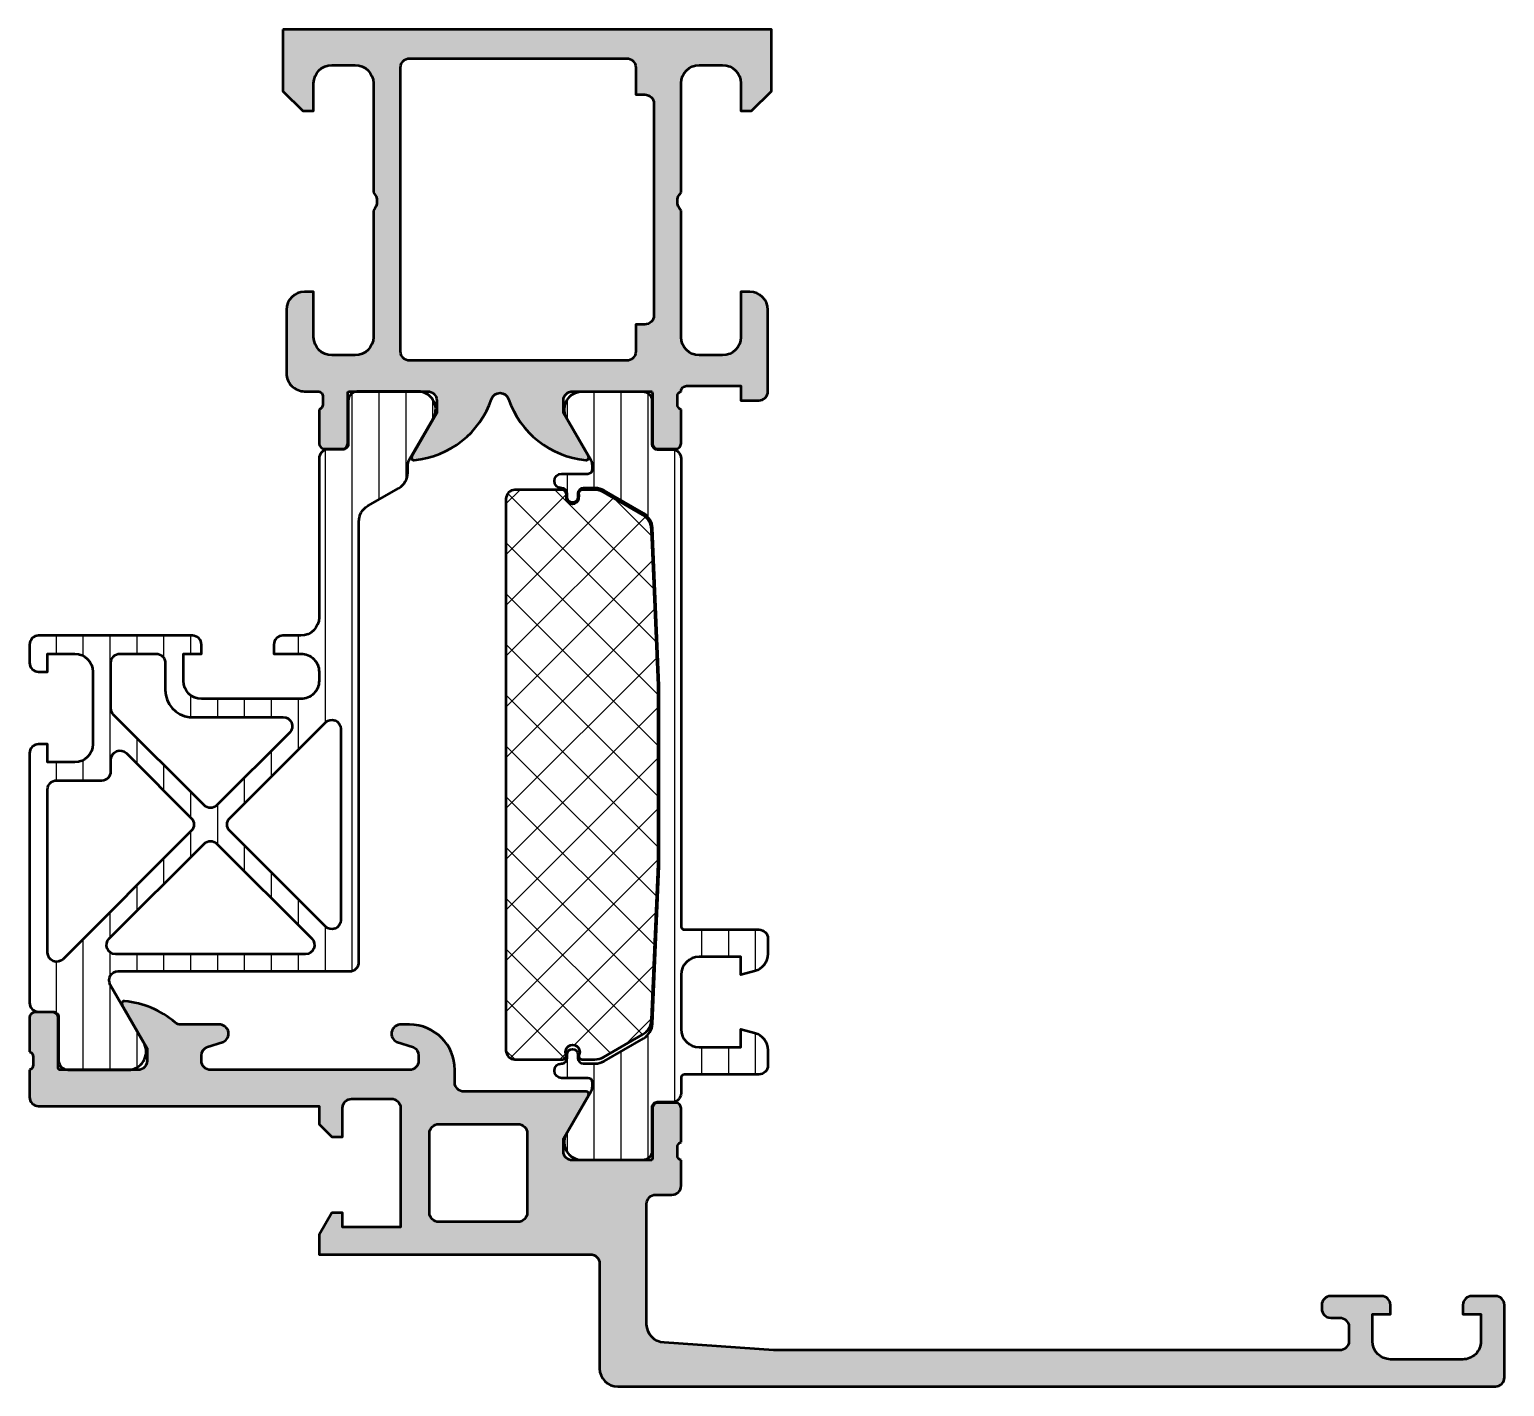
# Model space of a CAD drawing. Extents: x 0 to 81.5, y 0 to 75.
import ezdxf

# ---------------------------------------------------------------- set-up
doc = ezdxf.new("R2010")
doc.units = 0
for name, color, linetype, lineweight in [('0S-Alu contour', 7, 'Continuous', 50), ('0S-Alu hatch', 252, 'Continuous', 25), ('0S-Plastic contour', 254, 'Continuous', 50), ('0S-Plastic hatch', 253, 'Continuous', 25), ('0S-PT contour', 91, 'Continuous', 50), ('0S-PT hatch', 103, 'Continuous', 25)]:
    doc.layers.add(name, color=color, linetype=linetype, lineweight=lineweight)
pattern_1 = [(90, (0, 0), (-1.4859, 0), [])]

# ---------------------------------------------------------------- blocks, each defined once
blk = doc.blocks.new('361630__44F7B847_6DCE_41CC_9F24_718DB148CBA9_')
at = {"layer": '0S-Alu hatch'}
h = blk.add_hatch(color=256, dxfattribs=at)
edge = h.paths.add_edge_path()
edge.add_line((0.4999389648442048, 15.49988043401231), (16.0000991821289, 15.49988043401254))
edge.add_line((16.0000991821289, 15.49988043401254), (16.00009918212845, 14.49991095159066))
edge.add_line((16.00009918212845, 14.49991095159066), (16.70008087158294, 13.79989874455918))
edge.add_line((16.70008087158294, 13.79989874455918), (17.30008697509768, 13.79989874455941))
edge.add_line((17.30008697509768, 13.79989874455941), (17.30008697509674, 15.39990484807504))
edge.add_ellipse((17.80009642438039, 15.39989539879139), major_axis=(-0.5000094493729326, 0), ratio=1, start_angle=270.0010827875266, end_angle=359.99891721236526, ccw=False)
edge.add_line((17.80008697509809, 15.89990484807503), (19.99999228644535, 15.89990484807504))
edge.add_ellipse((19.99999228644547, 15.39990484807514), major_axis=(-0.4999999999999006, 0), ratio=1, start_angle=180, end_angle=270.00000000001387, ccw=False)
edge.add_line((20.49999228644538, 15.39990484807514), (20.49999228644583, 8.799910951590391))
edge.add_line((20.49999228644583, 8.799910951590391), (17.30008697509767, 8.799910951590618))
edge.add_line((17.30008697509767, 8.799910951590618), (17.30008697509767, 9.599898744559368))
edge.add_line((17.30008697509767, 9.599898744559368), (16.70008087158112, 9.599898744559596))
edge.add_line((16.70008087158112, 9.599898744559596), (16.00009918212845, 8.38746588323238))
edge.add_line((16.00009918212845, 8.38746588323238), (16.00009918212889, 7.299910951590618))
edge.add_line((16.00009918212889, 7.299910951590618), (31.00000849914742, 7.299910951590845))
edge.add_ellipse((31.00000849914787, 6.799910951589481), major_axis=(-0.5000000000013644, 0), ratio=1, start_angle=180, end_angle=270.00000000005133, ccw=False)
edge.add_line((31.50000849914923, 6.799910951589481), (31.50000849914877, 1.000000000000227))
edge.add_arc((32.50000849914855, 1), 0.9999999999997797, 180, 269.9999999999874)
edge.add_line((32.50000849914833, 2.203e-13), (81, 2.274e-13))
edge.add_arc((80.99993251248235, 0.5000674875178674), 0.5000674920715906, 270.0077324561257, 359.992267543883)
edge.add_line((81.5, 0.5000000000003034), (81.5, 4.500000000000909))
edge.add_arc((80.99993251248326, 4.499932512483496), 0.5000674920706809, 0.0077324561169704, 89.99226754387429)
edge.add_line((81.00000000000092, 5.000000000000227), (79.69995117187545, 5.000000000000227))
edge.add_arc((79.69998807066463, 4.499963101210596), 0.5000369001510511, 90.00422797775568, 179.9957720222162)
edge.add_line((79.199951171875, 4.500000000000017), (79.199951171875, 4.000000000000227))
edge.add_line((79.199951171875, 4.000000000000227), (80.199951171875, 4.000000000000909))
edge.add_line((80.199951171875, 4.000000000000909), (80.19995117187455, 2.500000000000227))
edge.add_ellipse((79.19998814556868, 2.49996302630609), major_axis=(-0.9999630269894156, 0), ratio=1, start_angle=89.9978814850968, end_angle=180.0021185148806, ccw=False)
edge.add_line((79.19995117187545, 1.500000000000227), (75.199951171875, 1.500000000000454))
edge.add_ellipse((75.20002804158412, 2.500076869709573), major_axis=(-1.000076872663367, 0), ratio=1, start_angle=0.004403971451608868, end_angle=89.99559602863582, ccw=False)
edge.add_line((74.199951171875, 2.49999999999893), (74.19995117187545, 4.000000000000227))
edge.add_line((74.19995117187545, 4.000000000000227), (75.199951171875, 4.000000000000227))
edge.add_line((75.199951171875, 4.000000000000227), (75.19995117187455, 4.500000000000682))
edge.add_arc((74.70000864667804, 4.500057474803725), 0.499942528500235, 359.9934131155661, 450.006586884364)
edge.add_line((74.69995117187545, 5.000000000000227), (71.89996337890625, 5.000000000000454))
edge.add_arc((71.89996337890625, 4.500000000000454), 0.5, 90, 180)
edge.add_line((71.39996337890625, 4.500000000000454), (71.3999633789058, 4.300000000000409))
edge.add_arc((71.89996337890636, 4.300000000000977), 0.5000000000005685, 180, 270.0000000000912)
edge.add_line((71.89996337890716, 3.800000000000409), (72.39996337890715, 3.800000000000409))
edge.add_ellipse((72.39992827974152, 3.299964900834766), major_axis=(-0.5000351003975082, 0), ratio=1, start_angle=180.0040217857437, end_angle=269.9959782142177, ccw=False)
edge.add_line((72.89996337890716, 3.300000000000072), (72.8999633789067, 2.499996948242596))
edge.add_ellipse((72.39994681544727, 2.500013511702036), major_axis=(-0.5000165637337787, 0), ratio=1, start_angle=90.0018979697133, end_angle=179.9981020302675, ccw=False)
edge.add_line((72.39996337890625, 1.999996948242596), (41.09996948242542, 1.999996948242369))
edge.add_line((41.09996948242542, 1.999996948242369), (35.0615118617752, 2.432393580288135))
edge.add_ellipse((35.09996792191937, 3.431613265154766), major_axis=(-0.9999594227701347, 0), ratio=1, start_angle=0, end_angle=87.79599713641443, ccw=False)
edge.add_line((34.10000849914923, 3.431613265154766), (34.10000849914786, 10.10006547570015))
edge.add_ellipse((34.60000849914786, 10.10006547570083), major_axis=(-0.5, 0), ratio=1, start_angle=270.00000000010505, end_angle=360, ccw=False)
edge.add_line((34.60000849914695, 10.60006547570083), (35.50000849914797, 10.60006547570083))
edge.add_arc((35.50000849914829, 11.10006547570094), 0.5000000000001137, 269.9999999999633, 360)
edge.add_line((36.0000084991484, 11.10006547570094), (36.0000084991484, 12.50006700157949))
edge.add_ellipse((36.07884494569145, 12.76758759357261), major_axis=(-0.2788950563274364, 0), ratio=1, start_angle=-1.1645893740997053, end_angle=73.5801235805065, ccw=False)
edge.add_line((35.8000074991484, 12.773256001571), (35.8000074991484, 13.22685000157099))
edge.add_ellipse((36.07887559479156, 13.23251066104805), major_axis=(-0.2789255417371436, 0), ratio=1, start_angle=-73.57540544464467, end_angle=1.1628700728880972, ccw=False)
edge.add_line((36.00000849914839, 13.50005400157099), (36.00000849914839, 15.38006500157951))
edge.add_arc((35.7000084991484, 15.38006500157951), 0.2999999999999971, 0, 90)
edge.add_line((35.7000084991484, 15.68006500157951), (34.72003418010562, 15.68006500157951))
edge.add_arc((34.72003418010563, 15.38006500157951), 0.2999999999999971, 90.00000000000273, 180)
edge.add_line((34.42003418010563, 15.38006500157951), (34.42003418010561, 12.62006700157951))
edge.add_ellipse((34.30003418010584, 12.6200670015795), major_axis=(-0.1199999999997701, 0), ratio=1, start_angle=90.00000000000341, end_angle=180, ccw=False)
edge.add_line((34.30003418010585, 12.50006700157973), (30.00000849914749, 12.50006700157973))
edge.add_ellipse((30.00000849914761, 13.00006700157986), major_axis=(-0.5000000000001208, 0), ratio=1, start_angle=0, end_angle=89.99999999998619, ccw=False)
edge.add_line((29.50000849914749, 13.00006700157986), (29.50000849914842, 13.70006700157978))
edge.add_line((29.50000849914842, 13.70006700157978), (30.88150395677077, 16.09288732460732))
edge.add_arc((30.76188871449936, 16.16194721693099), 0.1381197846486993, 330.0000000003246, 450.0000000003213)
edge.add_line((30.76188871449859, 16.30006700157968), (23.99999991607984, 16.30006700158012))
edge.add_ellipse((23.99999991607987, 16.80006700158012), major_axis=(-0.5, 0), ratio=1, start_angle=0, end_angle=89.9999999999967, ccw=False)
edge.add_line((23.49999991607987, 16.80006700158012), (23.49999991607987, 17.50006449315436))
edge.add_arc((20.99999991607885, 17.50006449315436), 2.500000000001023, 0, 89.99999999999447)
edge.add_line((20.99999991607909, 20.00006449315538), (20.45414352416949, 20.00006449315561))
edge.add_arc((20.50247416544907, 19.50077037001323), 0.5016278224849609, 95.5288879489905, 243.3386633159684)
edge.add_line((20.27738571166992, 19.05247843358529), (21.22312545776276, 18.74763834569467))
edge.add_ellipse((21.00026875812812, 18.30006520285073), major_axis=(-0.4999868265937039, 0), ratio=1, start_angle=180.0002683879249, end_angle=243.530257476764, ccw=False)
edge.add_line((21.50025558471634, 18.30006754491551), (21.50025558471678, 18.00006449315559))
edge.add_ellipse((21.00027611238489, 18.0000439654875), major_axis=(-0.4999794727532967, 0), ratio=1, start_angle=89.99764760603819, end_angle=180.0023523941473, ccw=False)
edge.add_line((21.00025558471771, 17.5000644931556), (10.00025558471633, 17.5000644931556))
edge.add_ellipse((10.00023505704905, 18.00004396548785), major_axis=(-0.4999794727536519, 0), ratio=1, start_angle=-0.00235239414729449, end_angle=90.00235239397318, ccw=False)
edge.add_line((9.500255584716802, 18.00006449315665), (9.500255584715887, 18.30006754491433))
edge.add_ellipse((10.00024241130273, 18.30006520285091), major_axis=(-0.499986826592334, 0), ratio=1, start_angle=296.469742523199, end_angle=359.9997316120751, ccw=False)
edge.add_line((9.777385711668996, 18.74763834569376), (10.72312545776322, 19.05247843358575))
edge.add_arc((10.49803700398438, 19.50077037001353), 0.5016278224846809, 296.6613366840077, 444.4711120509884)
edge.add_line((10.54636764526411, 20.00006449315561), (8.365952360315987, 20.00006449315561))
edge.add_ellipse((8.365952360316127, 20.50006449315781), major_axis=(-0.5000000000022027, 0), ratio=1, start_angle=49.45571975771679, end_angle=89.99999999998369, ccw=False)
edge.add_arc((4.790756981381775, 16.32059347370718), 4.999999999996094, 49.45571975774115, 84.6507719903801)
edge.add_arc((5.238375369365016, 21.16194470850773), 0.13811978464796, 82.29756250574899, 209.9999999998356)
edge.add_line((5.118760127094449, 21.0928848161841), (6.500255584716356, 18.7000644931559))
edge.add_line((6.500255584716356, 18.7000644931559), (6.500255584716811, 18.00006449315514))
edge.add_ellipse((6.000255584716796, 18.00006449315561), major_axis=(-0.5000000000000142, 0), ratio=1, start_angle=89.99999999994787, end_angle=180, ccw=False)
edge.add_line((6.000255584716342, 17.50006449315559), (1.700229903759336, 17.5000644931556))
edge.add_ellipse((1.700229903759336, 17.62006449315581), major_axis=(-0.1200000000002035, 0), ratio=1, start_angle=0, end_angle=90, ccw=False)
edge.add_line((1.580229903759132, 17.62006449315581), (1.580229903759132, 20.3800624931558))
edge.add_arc((1.280229903759121, 20.38006249315581), 0.3000000000000114, 0, 90)
edge.add_line((1.280229903759121, 20.68006249315582), (0.3002555847163251, 20.68006249315582))
edge.add_arc((0.3002555847163393, 20.38006249315583), 0.2999999999999971, 90.00000000000273, 180)
edge.add_line((0.0002555847163421, 20.38006249315583), (0.0002555847163279, 18.50005149314731))
edge.add_ellipse((-0.0786115109268479, 18.23250815262437), major_axis=(-0.2789255417371463, 0), ratio=1, start_angle=178.837129927112, end_angle=253.5754054446433, ccw=False)
edge.add_line((0.2002565847163167, 18.22684749314731), (0.200256584716314, 17.77325349314728))
edge.add_ellipse((-0.0785808618267225, 17.76758508514892), major_axis=(-0.2788950563274233, 0), ratio=1, start_angle=106.419876419491, end_angle=181.1645893740941, ccw=False)
edge.add_line((0.0002555847163129, 17.50006449315581), (-6.10351571737e-05, 15.99988043401324))
edge.add_arc((0.499915901461705, 15.99985737063117), 0.4999769371508228, 179.9973570092577, 270.0026429908678)
edge = h.paths.add_edge_path()
edge.add_line((22.09999228644574, 9.599898744559368), (22.09999228644574, 13.99989874455923))
edge.add_ellipse((22.59999228644575, 13.99989874455922), major_axis=(-0.5000000000000071, 0), ratio=1, start_angle=270.0000000000008, end_angle=360, ccw=False)
edge.add_line((22.59999228644574, 14.49989874455923), (26.99999228644583, 14.49989874455946))
edge.add_ellipse((26.99999228644584, 13.99989874455946), major_axis=(-0.4999999999999947, 0), ratio=1, start_angle=180, end_angle=270.0000000000008, ccw=False)
edge.add_line((27.49999228644583, 13.99989874455946), (27.49999228644583, 9.599898744559368))
edge.add_ellipse((26.99999228644583, 9.599898744559368), major_axis=(-0.5, 0), ratio=1, start_angle=90, end_angle=180, ccw=False)
edge.add_line((26.99999228644583, 9.099898744559368), (22.59999228644574, 9.09989874455937))
edge.add_ellipse((22.59999228644574, 9.599898744559368), major_axis=(-0.4999999999999983, 0), ratio=1, start_angle=0, end_angle=90, ccw=False)
at = {"layer": '0S-Alu contour', "color": 7}
for points in [[(0.0002555847163421, 20.38006249315583), (0.0002555847163279, 18.50005149314731)], [(1.280229903759121, 20.68006249315582), (0.3002555847163251, 20.68006249315582)], [(1.580229903759132, 17.62006449315581), (1.580229903759132, 20.3800624931558)], [(5.118760127094449, 21.0928848161841), (6.500255584716356, 18.7000644931559), (6.500255584716811, 18.00006449315514)], [(10.54636764526411, 20.00006449315561), (8.365952360315987, 20.00006449315561)], [(20.99999991607909, 20.00006449315538), (20.45414352416949, 20.00006449315561)], [(9.777385711668996, 18.74763834569376), (10.72312545776322, 19.05247843358575)], [(20.27738571166992, 19.05247843358529), (21.22312545776276, 18.74763834569467)], [(0.2002565847163167, 18.22684749314731), (0.200256584716314, 17.77325349314728)], [(9.500255584716802, 18.00006449315665), (9.500255584715887, 18.30006754491433)], [(21.50025558471634, 18.30006754491551), (21.50025558471678, 18.00006449315559)], [(0.0002555847163129, 17.50006449315581), (-6.10351571737e-05, 15.99988043401324)], [(6.000255584716342, 17.50006449315559), (1.700229903759336, 17.5000644931556)], [(21.00025558471771, 17.5000644931556), (10.00025558471633, 17.5000644931556)], [(23.49999991607987, 16.80006700158012), (23.49999991607987, 17.50006449315436)], [(0.4999389648442048, 15.49988043401231), (16.0000991821289, 15.49988043401254), (16.00009918212845, 14.49991095159066), (16.70008087158294, 13.79989874455918), (17.30008697509768, 13.79989874455941), (17.30008697509674, 15.39990484807504)], [(17.80008697509809, 15.89990484807503), (19.99999228644535, 15.89990484807504)], [(30.76188871449859, 16.30006700157968), (23.99999991607984, 16.30006700158012)], [(29.50000849914749, 13.00006700157986), (29.50000849914842, 13.70006700157978), (30.88150395677077, 16.09288732460732)], [(35.7000084991484, 15.68006500157951), (34.72003418010562, 15.68006500157951)], [(20.49999228644538, 15.39990484807514), (20.49999228644583, 8.799910951590391), (17.30008697509767, 8.799910951590618), (17.30008697509767, 9.599898744559368), (16.70008087158112, 9.599898744559596), (16.00009918212845, 8.38746588323238), (16.00009918212889, 7.299910951590618), (31.00000849914742, 7.299910951590845)], [(34.42003418010563, 15.38006500157951), (34.42003418010561, 12.62006700157951)], [(36.00000849914839, 13.50005400157099), (36.00000849914839, 15.38006500157951)], [(22.09999228644574, 9.599898744559368), (22.09999228644574, 13.99989874455923)], [(22.59999228644574, 14.49989874455923), (26.99999228644583, 14.49989874455946)], [(27.49999228644583, 13.99989874455946), (27.49999228644583, 9.599898744559368)], [(35.8000074991484, 12.773256001571), (35.8000074991484, 13.22685000157099)], [(34.30003418010585, 12.50006700157973), (30.00000849914749, 12.50006700157973)], [(36.0000084991484, 11.10006547570094), (36.0000084991484, 12.50006700157949)], [(34.60000849914695, 10.60006547570083), (35.50000849914797, 10.60006547570083)], [(34.10000849914923, 3.431613265154766), (34.10000849914786, 10.10006547570015)], [(26.99999228644583, 9.099898744559368), (22.59999228644574, 9.09989874455937)], [(31.50000849914923, 6.799910951589481), (31.50000849914877, 1.000000000000227)], [(74.69995117187545, 5.000000000000227), (71.89996337890625, 5.000000000000454)], [(81.00000000000092, 5.000000000000227), (79.69995117187545, 5.000000000000227)], [(71.39996337890625, 4.500000000000454), (71.3999633789058, 4.300000000000409)], [(74.199951171875, 2.49999999999893), (74.19995117187545, 4.000000000000227), (75.199951171875, 4.000000000000227), (75.19995117187455, 4.500000000000682)], [(79.199951171875, 4.500000000000017), (79.199951171875, 4.000000000000227), (80.199951171875, 4.000000000000909), (80.19995117187455, 2.500000000000227)], [(81.5, 0.5000000000003034), (81.5, 4.500000000000909)], [(71.89996337890716, 3.800000000000409), (72.39996337890715, 3.800000000000409)], [(72.89996337890716, 3.300000000000072), (72.8999633789067, 2.499996948242596)], [(72.39996337890625, 1.999996948242596), (41.09996948242542, 1.999996948242369), (35.0615118617752, 2.432393580288135)], [(79.19995117187545, 1.500000000000227), (75.199951171875, 1.500000000000454)], [(32.50000849914833, 2.203e-13), (81, 2.274e-13)]]:
    blk.add_lwpolyline(points, dxfattribs=at)
for centre, radius, start, end in [((5.238375369365016, 21.16194470850773), 0.13811978464796, 82.29756250574899, 209.9999999998356), ((4.790756981381775, 16.32059347370718), 4.999999999996094, 49.45571975774115, 84.6507719903801), ((0.3002555847163393, 20.38006249315583), 0.2999999999999971, 90.00000000000273, 180), ((1.280229903759121, 20.38006249315581), 0.3000000000000114, 0, 90), ((10.49803700398438, 19.50077037001353), 0.5016278224846809, 296.6613366840077, 84.47111205098845), ((20.50247416544907, 19.50077037001323), 0.5016278224849609, 95.5288879489905, 243.3386633159684), ((20.99999991607885, 17.50006449315436), 2.500000000001023, 0, 89.99999999999447), ((0.499915901461705, 15.99985737063117), 0.4999769371508228, 179.9973570092577, 270.0026429908678), ((30.76188871449936, 16.16194721693099), 0.1381197846486993, 330.0000000003246, 90.00000000032128), ((34.72003418010563, 15.38006500157951), 0.2999999999999971, 90.00000000000273, 180), ((35.7000084991484, 15.38006500157951), 0.2999999999999971, 0, 90), ((35.50000849914829, 11.10006547570094), 0.5000000000001137, 269.9999999999633, 0), ((71.89996337890625, 4.500000000000454), 0.5, 90, 180), ((74.70000864667804, 4.500057474803725), 0.499942528500235, 359.9934131155661, 90.00658688436407), ((79.69998807066463, 4.499963101210596), 0.5000369001510511, 90.00422797775568, 179.9957720222162), ((80.99993251248326, 4.499932512483496), 0.5000674920706809, 0.0077324561169704, 89.99226754387429), ((71.89996337890636, 4.300000000000977), 0.5000000000005685, 180, 270.0000000000912), ((32.50000849914855, 1), 0.9999999999997797, 180, 269.9999999999874), ((80.99993251248235, 0.5000674875178674), 0.5000674920715906, 270.0077324561257, 359.992267543883)]:
    blk.add_arc(centre, radius, start, end, dxfattribs=at)
at = {"layer": '0S-Alu contour', "color": 7, "extrusion": (0, 0, -1)}
for centre, radius, start, end in [((-8.365952360316127, 20.50006449315781), 0.5000000000022027, 270.0000000000163, 310.5442802422832), ((-10.00024241130273, 18.30006520285091), 0.499986826592334, 0.0002683879249072, 63.53025747680099), ((-21.00026875812812, 18.30006520285073), 0.4999868265937039, 116.469742523236, 179.9997316120751), ((0.0786115109268479, 18.23250815262437), 0.2789255417371463, 106.4245945553567, 181.162870072888), ((-6.000255584716796, 18.00006449315561), 0.5000000000000142, 180, 270.0000000000521), ((-10.00023505704905, 18.00004396548785), 0.4999794727536519, 269.9976476060268, 0.0023523941473428), ((-21.00027611238489, 18.0000439654875), 0.4999794727532967, 179.9976476058527, 270.0023523939618), ((0.0785808618267225, 17.76758508514892), 0.2788950563274233, 178.8354106259059, 253.580123580509), ((-1.700229903759336, 17.62006449315581), 0.1200000000002035, 270, 0), ((-23.99999991607987, 16.80006700158012), 0.5, 270.0000000000033, 0), ((-17.80009642438039, 15.39989539879139), 0.5000094493729326, 0.0010827876347383, 89.99891721247337), ((-19.99999228644547, 15.39990484807514), 0.4999999999999006, 89.99999999998616, 180), ((-22.59999228644575, 13.99989874455922), 0.5000000000000071, 0, 89.9999999999992), ((-26.99999228644584, 13.99989874455946), 0.4999999999999947, 89.9999999999992, 180), ((-36.07887559479156, 13.23251066104805), 0.2789255417371436, 358.8371299271119, 73.57540544464473), ((-30.00000849914761, 13.00006700157986), 0.5000000000001208, 270.0000000000138, 0), ((-34.30003418010584, 12.6200670015795), 0.1199999999997701, 180, 269.9999999999966), ((-36.07884494569145, 12.76758759357261), 0.2788950563274364, 286.4198764194936, 1.164589374099741), ((-34.60000849914786, 10.10006547570083), 0.5, 0, 89.99999999989495), ((-22.59999228644574, 9.599898744559368), 0.4999999999999983, 270, 0), ((-26.99999228644583, 9.599898744559368), 0.5, 180, 270), ((-31.00000849914787, 6.799910951589481), 0.5000000000013644, 89.99999999994868, 180), ((-35.09996792191937, 3.431613265154766), 0.9999594227701347, 272.2040028635856, 0), ((-72.39992827974152, 3.299964900834766), 0.5000351003975082, 90.00402178578231, 179.9959782142563), ((-72.39994681544727, 2.500013511702036), 0.5000165637337787, 180.0018979697325, 269.9981020302867), ((-75.20002804158412, 2.500076869709573), 1.000076872663367, 270.0044039713642, 359.9955960285484), ((-79.19998814556868, 2.49996302630609), 0.9999630269894156, 179.9978814851194, 270.0021185149032)]:
    blk.add_arc(centre, radius, start, end, dxfattribs=at)
blk = doc.blocks.new('374030__49D50632_1A17_474D_BA51_AF1C29758976_')
at = {"layer": '0S-PT hatch'}
h = blk.add_hatch(dxfattribs=at)
h.set_pattern_fill('ANSI37', color=256, scale=0.625, angle=90, style=0)
h.set_pattern_definition([(135, (0, 0), (-1.403165018917055, -1.403165018917055), []), (225, (0, 0), (1.403165018917055, -1.403165018917055), [])])
edge = h.paths.add_edge_path()
edge.add_line((26.32829070762042, 49.06243123363335), (26.32829070762042, 18.57043123363231))
edge.add_arc((26.82329070762043, 18.57043123363231), 0.4949999999999975, 180, 269.9999999999877)
edge.add_line((26.82329070762032, 18.07543123363231), (29.39729070761943, 18.07543123363177))
edge.add_arc((29.42915086447545, 18.29551401085216), 0.2223769287132326, 261.76283268551, 380.235932827965)
edge.add_ellipse((30.00881938808673, 18.49360751259635), major_axis=(-0.3903046174020772, 0), ratio=1, start_angle=161.9126892590857, end_angle=18.087310741830493, ccw=False)
edge.add_arc((30.54033307614841, 18.26389390999964), 0.193750790995384, 145.9310371898152, 283.4171130493319)
edge.add_line((30.58529070762065, 18.07543123363177), (31.22853554622204, 18.07543123363174))
edge.add_arc((31.22853554622206, 19.06543123363154), 0.9899999999997959, 269.9999999999986, 300.0000000005298)
edge.add_line((31.72353554622989, 18.2080660838897), (33.87672829879579, 19.45121249922734))
edge.add_arc((33.38172829878792, 20.30857764896925), 0.9899999999998742, 300.0000000005297, 357.5201114478697)
edge.add_line((34.37080113499844, 20.26574162825973), (34.74329070762039, 28.86643123363516))
edge.add_line((34.74329070762039, 28.86643123363516), (34.74329070762045, 38.76643123363157))
edge.add_line((34.74329070762045, 38.76643123363157), (34.37080113499849, 47.36712083900272))
edge.add_arc((33.38172829878784, 47.32428481829316), 0.9900000000000003, 2.479888552132049, 59.9999999994295)
edge.add_line((33.87672829879638, 48.18164996803483), (31.7235355462306, 49.42479638337444))
edge.add_arc((31.228535546222, 48.56743123363268), 0.9900000000001126, 59.99999999942914, 90.00000000000063)
edge.add_line((31.22853554622199, 49.5574312336328), (30.58529070762048, 49.55743123363278))
edge.add_arc((30.55003456301309, 49.34554709610097), 0.2147973078746014, 80.5529063950763, 203.3446619415004)
edge.add_line((30.35282104059013, 49.26043123363278), (30.32922711029954, 49.06243123363227))
edge.add_ellipse((29.99814929552255, 49.0974147610605), major_axis=(-0.332920961534158, 0), ratio=1, start_angle=6.0318090842474135, end_angle=173.9681909156653, ccw=False)
edge.add_line((29.66707148074551, 49.06243123363278), (29.67151228210065, 49.26043123363275))
edge.add_arc((29.4119830432044, 49.29590166946251), 0.2619419356651753, 352.2174772321533, 453.2154104901925)
edge.add_line((29.39729070762055, 49.55743123363282), (26.82329070762052, 49.55743123363333))
edge.add_arc((26.82329070762043, 49.06243123363335), 0.4949999999999904, 89.99999999998847, 180)
at = {"layer": '0S-PT contour', "color": 7}
for points in [[(26.32829070762042, 49.06243123363335), (26.32829070762042, 18.57043123363231)], [(29.39729070762055, 49.55743123363282), (26.82329070762052, 49.55743123363333)], [(29.66707148074551, 49.06243123363278), (29.67151228210065, 49.26043123363275)], [(30.35282104059013, 49.26043123363278), (30.32922711029954, 49.06243123363227)], [(31.22853554622199, 49.5574312336328), (30.58529070762048, 49.55743123363278)], [(33.87672829879638, 48.18164996803483), (31.7235355462306, 49.42479638337444)], [(34.37080113499844, 20.26574162825973), (34.74329070762039, 28.86643123363516), (34.74329070762045, 38.76643123363157), (34.37080113499849, 47.36712083900272)], [(31.72353554622989, 18.2080660838897), (33.87672829879579, 19.45121249922734)], [(26.82329070762032, 18.07543123363231), (29.39729070761943, 18.07543123363177)], [(30.58529070762065, 18.07543123363177), (31.22853554622204, 18.07543123363174)]]:
    blk.add_lwpolyline(points, dxfattribs=at)
for centre, radius, start, end in [((26.82329070762043, 49.06243123363335), 0.4949999999999904, 89.99999999998847, 180), ((29.4119830432044, 49.29590166946251), 0.2619419356651753, 352.2174772321533, 93.21541049019254), ((30.55003456301309, 49.34554709610097), 0.2147973078746014, 80.5529063950763, 203.3446619415004), ((31.228535546222, 48.56743123363268), 0.9900000000001126, 59.99999999942914, 90.00000000000063), ((33.38172829878784, 47.32428481829316), 0.9900000000000003, 2.479888552132049, 59.9999999994295), ((33.38172829878792, 20.30857764896925), 0.9899999999998742, 300.0000000005297, 357.5201114478697), ((26.82329070762043, 18.57043123363231), 0.4949999999999975, 180, 269.9999999999877), ((29.42915086447545, 18.29551401085216), 0.2223769287132326, 261.76283268551, 20.235932827965), ((30.54033307614841, 18.26389390999964), 0.193750790995384, 145.9310371898152, 283.4171130493319), ((31.22853554622206, 19.06543123363154), 0.9899999999997959, 269.9999999999986, 300.0000000005298)]:
    blk.add_arc(centre, radius, start, end, dxfattribs=at)
at = {"layer": '0S-PT contour', "color": 7, "extrusion": (0, 0, -1)}
for centre, radius, start, end in [((-29.99814929552255, 49.0974147610605), 0.3329209615341581, 186.0318090843347, 353.9681909157526), ((-30.00881938808673, 18.49360751259635), 0.3903046174020773, 341.9126892581695, 198.0873107409143)]:
    blk.add_arc(centre, radius, start, end, dxfattribs=at)
blk = doc.blocks.new('284027__D023E86E_5D62_4AAE_AFCF_C534E5F0427A___5872F934_428E_4372_8E34_99DA8E5E89D0_')
at = {"layer": '0S-Plastic hatch'}
h = blk.add_hatch(dxfattribs=at)
h.set_pattern_fill('ANSI31', color=256, scale=0.4680000000000001, angle=45, style=0)
h.set_pattern_definition(pattern_1)
edge = h.paths.add_edge_path()
edge.add_line((36.00000000000001, 51.29000300000001), (36.00000000000004, 25.45000000000001))
edge.add_arc((36.20000000000005, 25.45000000000001), 0.200000000000017, 180, 270)
edge.add_line((36.20000000000005, 25.24999999999999), (40.29999999998839, 25.24999999999999))
edge.add_ellipse((40.29999999998839, 24.75000000000004), major_axis=(-0.4999999999999432, 0), ratio=1, start_angle=180, end_angle=270, ccw=False)
edge.add_line((40.79999999998833, 24.75000000000004), (40.79999999998833, 23.91925077661231))
edge.add_ellipse((39.79999999998836, 23.91925077661229), major_axis=(-0.9999999999999786, 0), ratio=1, start_angle=104.99999999906501, end_angle=180, ccw=False)
edge.add_line((40.05881904507511, 22.95332495031902), (39.2999999999884, 22.74999999999996))
edge.add_line((39.2999999999884, 22.74999999999996), (39.2999999999884, 23.74999999999999))
edge.add_line((39.2999999999884, 23.74999999999999), (37.00000000000007, 23.74999999999999))
edge.add_arc((37.00000000000007, 22.74999999999993), 1.000000000000056, 90, 180)
edge.add_line((36.00000000000001, 22.74999999999993), (36.00000000000004, 19.74999999999998))
edge.add_arc((37.00000000000005, 19.74999999999999), 1, 180, 270)
edge.add_line((37.00000000000005, 18.74999999999999), (39.29999999998837, 18.74999999999998))
edge.add_line((39.29999999998837, 18.74999999999998), (39.29999999998848, 19.74999999999993))
edge.add_line((39.29999999998848, 19.74999999999993), (40.05881904511079, 19.54667504964121))
edge.add_ellipse((39.79999999998842, 18.58074922335799), major_axis=(-0.9999999999994958, 0), ratio=1, start_angle=180, end_angle=254.9999999988143, ccw=False)
edge.add_line((40.79999999998791, 18.58074922335799), (40.79999999998837, 17.75000000000025))
edge.add_ellipse((40.29999999998838, 17.74999999999997), major_axis=(-0.4999999999999858, 0), ratio=1, start_angle=90, end_angle=180, ccw=False)
edge.add_line((40.29999999998838, 17.24999999999998), (36.20000000000002, 17.24999999999998))
edge.add_arc((36.20000000000002, 17.05000000000002), 0.1999999999999673, 90, 180)
edge.add_line((36.00000000000005, 17.05000000000002), (36, 16.20999699999998))
edge.add_ellipse((35.5, 16.209997), major_axis=(-0.5, 0), ratio=1, start_angle=90, end_angle=180, ccw=False)
edge.add_line((35.5, 15.709997), (34.68966598775747, 15.709997))
edge.add_arc((34.68966598775747, 15.40999699999999), 0.3000000000000043, 90, 180.0079886915352)
edge.add_line((34.38966599067353, 15.40995517130907), (34.3900006122105, 13.01006569197036))
edge.add_ellipse((33.89000463962508, 13.00999597743861), major_axis=(-0.4999959774455791, 0), ratio=1, start_angle=90, end_angle=180.0079887612006, ccw=False)
edge.add_line((33.89000463962508, 12.50999999999303), (30.41346050190056, 12.51))
edge.add_ellipse((30.55577115089188, 13.49981807472285), major_axis=(-0.9999960709244762, 0), ratio=1, start_angle=-32.72701609984023, end_angle=81.81839194810232, ccw=False)
edge.add_line((29.71451850190053, 14.040453), (31.03303535485917, 16.32419149299001))
edge.add_arc((30.6000226381288, 16.57419146728956), 0.4999999999999948, 330.000003400655, 360.0057438232976)
edge.add_line((31.10002263561635, 16.57424159160358), (31.09999999874343, 16.80002506617649))
edge.add_arc((30.8499999999826, 16.79999999998255), 0.2500000000174558, 0.0057447484360947, 90.00000000000244)
edge.add_line((30.84999999998259, 17.05000000000001), (29.40000000000006, 17.04999999999994))
edge.add_ellipse((29.40000000000006, 17.44999999999988), major_axis=(-0.3999999999999417, 0), ratio=1, start_angle=-90, end_angle=90, ccw=False)
edge.add_arc((29.40000000000009, 18.14999999999983), 0.3000000000000114, 269.9999999999932, 360)
edge.add_line((29.7000000000001, 18.14999999999983), (29.70000000000018, 18.34999999999998))
edge.add_ellipse((30.00000000000015, 18.35000000000004), major_axis=(-0.2999999999999687, 0), ratio=1, start_angle=180, end_angle=360, ccw=False)
edge.add_line((30.30000000000012, 18.35000000000009), (30.30000000000014, 18.14999999999995))
edge.add_arc((30.60000000000013, 18.14999999999996), 0.2999999999999971, 180, 269.9999999999986)
edge.add_line((30.60000000000012, 17.84999999999996), (31.24974226121381, 17.84999999999994))
edge.add_arc((31.24974226121384, 18.84999999999979), 0.9999999999998436, 269.9999999999982, 300.0000000005298)
edge.add_line((31.74974226122177, 17.98397459622011), (33.92468443553072, 19.23967804605609))
edge.add_arc((33.42468443552276, 20.1057034498358), 0.9999999999998829, 300.0000000005304, 357.52011144787)
edge.add_line((34.4237479064425, 20.06243474204841), (34.80000000000003, 28.75000000000341))
edge.add_line((34.80000000000003, 28.75000000000341), (34.80000000000008, 38.74999999999975))
edge.add_line((34.80000000000008, 38.74999999999975), (34.42374790644255, 47.43756525795042))
edge.add_arc((33.42468443552274, 47.39429655016301), 0.9999999999999699, 2.479888552130873, 59.99999999942925)
edge.add_line((33.92468443553135, 48.26032195394244), (31.74974226122252, 49.51602540378042))
edge.add_arc((31.24974226121377, 48.65000000000074), 1.000000000000246, 59.99999999942946, 90.00000000000142)
edge.add_line((31.24974226121375, 49.65000000000099), (30.60000000000014, 49.65000000000099))
edge.add_arc((30.60000000000014, 49.350000000001), 0.2999999999999829, 90, 180)
edge.add_line((30.30000000000015, 49.350000000001), (30.30000000000016, 49.150000000001))
edge.add_ellipse((30.00000000000016, 49.15000000000097), major_axis=(-0.2999999999999971, 0), ratio=1, start_angle=0, end_angle=180, ccw=False)
edge.add_line((29.70000000000016, 49.15000000000095), (29.70000000000014, 49.35000000000099))
edge.add_arc((29.40000000000008, 49.35000000000095), 0.300000000000054, 0, 89.99999999997625)
edge.add_ellipse((29.40000000000011, 50.05000000000097), major_axis=(-0.399999999999963, 0), ratio=1, start_angle=-89.99999999998522, end_angle=90.00000000001478, ccw=False)
edge.add_line((29.4, 50.45000000000094), (30.8499999999826, 50.45000000000094))
edge.add_arc((30.8499999999826, 50.70000000001837), 0.2500000000174438, 270, 359.9942561767659)
edge.add_line((31.09999999874383, 50.69997493786164), (31.10002263802365, 50.92581878704034))
edge.add_arc((30.60002263812878, 50.92580853271042), 0.5000000000000265, 0.0011750593112375, 29.99999659934474)
edge.add_line((31.03303535485918, 51.17580850700999), (29.71451850190053, 53.45954699999997))
edge.add_ellipse((30.55577115089188, 54.00018192527713), major_axis=(-0.9999960709244806, 0), ratio=1, start_angle=-81.81839194810038, end_angle=32.72701609984108, ccw=False)
edge.add_line((30.41346050190053, 54.98999999999998), (33.89000463962507, 54.99000000000695))
edge.add_ellipse((33.89000463962506, 54.49000402256136), major_axis=(-0.499995977445593, 0), ratio=1, start_angle=179.9996975170219, end_angle=269.9999999999992, ccw=False)
edge.add_line((34.39000061706368, 54.49000138292065), (34.38966598775747, 52.09000300000635))
edge.add_arc((34.68966598775748, 52.090003), 0.3000000000000114, 180, 270)
edge.add_line((34.68966598775748, 51.79000299999999), (35.50000000000002, 51.79000299999999))
edge.add_ellipse((35.50000000000002, 51.29000300000001), major_axis=(-0.4999999999999858, 0), ratio=1, start_angle=180, end_angle=270.0000000000008, ccw=False)
at = {"layer": '0S-Plastic contour', "color": 7}
for points in [[(30.41346050190053, 54.98999999999998), (33.89000463962507, 54.99000000000695)], [(34.39000061706368, 54.49000138292065), (34.38966598775747, 52.09000300000635)], [(31.03303535485918, 51.17580850700999), (29.71451850190053, 53.45954699999997)], [(34.68966598775748, 51.79000299999999), (35.50000000000002, 51.79000299999999)], [(31.09999999874383, 50.69997493786164), (31.10002263802365, 50.92581878704034)], [(36.00000000000001, 51.29000300000001), (36.00000000000004, 25.45000000000001)], [(29.4, 50.45000000000094), (30.8499999999826, 50.45000000000094)], [(29.70000000000016, 49.15000000000095), (29.70000000000014, 49.35000000000099)], [(30.30000000000015, 49.350000000001), (30.30000000000016, 49.150000000001)], [(31.24974226121375, 49.65000000000099), (30.60000000000014, 49.65000000000099)], [(33.92468443553135, 48.26032195394244), (31.74974226122252, 49.51602540378042)], [(34.4237479064425, 20.06243474204841), (34.80000000000003, 28.75000000000341), (34.80000000000008, 38.74999999999975), (34.42374790644255, 47.43756525795042)], [(36.20000000000005, 25.24999999999999), (40.29999999998839, 25.24999999999999)], [(40.79999999998833, 24.75000000000004), (40.79999999998833, 23.91925077661231)], [(40.05881904507511, 22.95332495031902), (39.2999999999884, 22.74999999999996), (39.2999999999884, 23.74999999999999), (37.00000000000007, 23.74999999999999)], [(36.00000000000001, 22.74999999999993), (36.00000000000004, 19.74999999999998)], [(37.00000000000005, 18.74999999999999), (39.29999999998837, 18.74999999999998), (39.29999999998848, 19.74999999999993), (40.05881904511079, 19.54667504964121)], [(31.74974226122177, 17.98397459622011), (33.92468443553072, 19.23967804605609)], [(29.7000000000001, 18.14999999999983), (29.70000000000018, 18.34999999999998)], [(30.30000000000012, 18.35000000000009), (30.30000000000014, 18.14999999999995)], [(40.79999999998791, 18.58074922335799), (40.79999999998837, 17.75000000000025)], [(30.60000000000012, 17.84999999999996), (31.24974226121381, 17.84999999999994)], [(40.29999999998838, 17.24999999999998), (36.20000000000002, 17.24999999999998)], [(30.84999999998259, 17.05000000000001), (29.40000000000006, 17.04999999999994)], [(29.71451850190053, 14.040453), (31.03303535485917, 16.32419149299001)], [(31.10002263561635, 16.57424159160358), (31.09999999874343, 16.80002506617649)], [(36.00000000000005, 17.05000000000002), (36, 16.20999699999998)], [(35.5, 15.709997), (34.68966598775747, 15.709997)], [(34.38966599067353, 15.40995517130907), (34.3900006122105, 13.01006569197036)], [(33.89000463962508, 12.50999999999303), (30.41346050190056, 12.51)]]:
    blk.add_lwpolyline(points, dxfattribs=at)
at = {"layer": '0S-Plastic contour', "color": 7, "extrusion": (0, 0, -1)}
for centre, radius, start, end in [((-30.55577115089188, 54.00018192527713), 0.9999960709244806, 327.272983900159, 81.81839194810043), ((-33.89000463962506, 54.49000402256136), 0.4999959774455931, 90.00000000000081, 180.0003024829782), ((-35.50000000000002, 51.29000300000001), 0.4999999999999858, 89.9999999999992, 180), ((-29.40000000000011, 50.05000000000097), 0.399999999999963, 269.9999999999852, 89.99999999998523), ((-30.00000000000016, 49.15000000000097), 0.2999999999999971, 180, 0), ((-40.29999999998839, 24.75000000000004), 0.4999999999999432, 90, 180), ((-39.79999999998836, 23.91925077661229), 0.9999999999999786, 180, 255.000000000935), ((-39.79999999998842, 18.58074922335799), 0.9999999999994958, 105.0000000011857, 180), ((-30.00000000000015, 18.35000000000004), 0.2999999999999687, 0, 180), ((-29.40000000000006, 17.44999999999988), 0.3999999999999417, 270, 90), ((-40.29999999998838, 17.74999999999997), 0.4999999999999858, 180, 270), ((-35.5, 16.209997), 0.5, 180, 270), ((-30.55577115089188, 13.49981807472285), 0.9999960709244762, 278.1816080518977, 32.72701609984024), ((-33.89000463962508, 13.00999597743861), 0.4999959774455791, 179.9920112387994, 270)]:
    blk.add_arc(centre, radius, start, end, dxfattribs=at)
at = {"layer": '0S-Plastic contour', "color": 7}
for centre, radius, start, end in [((34.68966598775748, 52.090003), 0.3000000000000114, 180, 270), ((30.8499999999826, 50.70000000001837), 0.2500000000174438, 270, 359.9942561767659), ((30.60002263812878, 50.92580853271042), 0.5000000000000265, 0.0011750593112375, 29.99999659934474), ((29.40000000000008, 49.35000000000095), 0.300000000000054, 0, 89.99999999997625), ((30.60000000000014, 49.350000000001), 0.2999999999999829, 90, 180), ((31.24974226121377, 48.65000000000074), 1.000000000000246, 59.99999999942946, 90.00000000000142), ((33.42468443552274, 47.39429655016301), 0.9999999999999699, 2.479888552130873, 59.99999999942925), ((36.20000000000005, 25.45000000000001), 0.200000000000017, 180, 270), ((37.00000000000007, 22.74999999999993), 1.000000000000056, 90, 180), ((33.42468443552276, 20.1057034498358), 0.9999999999998829, 300.0000000005304, 357.52011144787), ((37.00000000000005, 19.74999999999999), 1, 180, 270), ((29.40000000000009, 18.14999999999983), 0.3000000000000114, 269.9999999999932, 0), ((30.60000000000013, 18.14999999999996), 0.2999999999999971, 180, 269.9999999999986), ((31.24974226121384, 18.84999999999979), 0.9999999999998436, 269.9999999999982, 300.0000000005298), ((36.20000000000002, 17.05000000000002), 0.1999999999999673, 90, 180), ((30.8499999999826, 16.79999999998255), 0.2500000000174558, 0.0057447484360947, 90.00000000000244), ((30.6000226381288, 16.57419146728956), 0.4999999999999948, 330.000003400655, 0.0057438232975819), ((34.68966598775747, 15.40999699999999), 0.3000000000000043, 90, 180.0079886915352)]:
    blk.add_arc(centre, radius, start, end, dxfattribs=at)
blk = doc.blocks.new('284027__830C9710_C62B_4F56_B5FA_A812E1820E57___7737B860_C8EA_44A7_AC33_29FF11FB09F1_')
at = {"layer": '0S-Plastic hatch'}
h = blk.add_hatch(dxfattribs=at)
h.set_pattern_fill('ANSI31', color=256, scale=0.4680000000000001, angle=45, style=0)
h.set_pattern_definition(pattern_1)
edge = h.paths.add_edge_path()
edge.add_line((15.99999430309185, 51.28973978932851), (16.00000233645937, 42.49981735704051))
edge.add_ellipse((15.00004198680847, 42.49981735704039), major_axis=(-0.9999603496509053, 0), ratio=1, start_angle=90.00000000000648, end_angle=180, ccw=False)
edge.add_line((15.00004198680858, 41.49985700738949), (14.00009157787258, 41.49985700738949))
edge.add_arc((13.99996348306902, 40.99998510219395), 0.4998719216080165, 89.98531765561448, 180.0146823443921)
edge.add_line((13.50009157787349, 40.99985700739035), (13.50006106029491, 40.49985700738949))
edge.add_line((13.50006106029491, 40.49985700738949), (15.0000216415508, 40.49985700738949))
edge.add_ellipse((15.00002164155091, 39.49985700739001), major_axis=(-0.9999999999994884, 0), ratio=1, start_angle=179.9988343144165, end_angle=270.0000000000063, ccw=False)
edge.add_line((16.00002164134344, 39.49983666233853), (16.00001146923136, 38.99985700738893))
edge.add_ellipse((15.00000802664983, 38.9998604483185), major_axis=(-1.000003442587451, 0), ratio=1, start_angle=89.99670019989537, end_angle=179.9998028466754, ccw=False)
edge.add_line((14.99995043407511, 37.99985700738949), (9.500091577873034, 37.99985700738949))
edge.add_ellipse((9.500163633822194, 38.99991380356651), major_axis=(-1.000056798772902, 0), ratio=1, start_angle=0.0032539963814883777, end_angle=89.9958717327014, ccw=False)
edge.add_line((8.5001068366621, 38.99985700739007), (8.50012209545207, 40.49991804254483))
edge.add_line((8.50012209545207, 40.49991804254483), (9.500076319083973, 40.49985700738836))
edge.add_line((9.500076319083973, 40.49985700738836), (9.500076319084881, 40.99985700738949))
edge.add_arc((9.000164492553495, 40.99982310901083), 0.499911827680691, 0.0038851532407346, 89.99611484702041)
edge.add_line((9.000198390930336, 41.49973493554222), (0.5002001068280606, 41.49985700670055))
edge.add_arc((0.5000796977534474, 40.99984771517489), 0.500009306023733, 89.98620239308754, 180.2712408637736)
edge.add_line((7.59946217411e-05, 40.9974806568918), (-4.02318116812e-05, 39.99985699393216))
edge.add_arc((0.4998551930059421, 39.99975241874933), 0.4998954357558798, 179.9880140600717, 270.0119859398729)
edge.add_line((0.4999597681883186, 39.4998569939317), (0.9999597681883187, 39.49985699393124))
edge.add_line((0.9999597681883187, 39.49985699393124), (0.9999597681887735, 40.49991802908794))
edge.add_line((0.9999597681887735, 40.49991802908794), (2.499959768188318, 40.49991802908794))
edge.add_ellipse((2.499902028207882, 39.49986029076894), major_axis=(-1.000057739985871, 0), ratio=1, start_angle=179.9998111152432, end_angle=269.9966919338177, ccw=False)
edge.add_line((3.499959768188319, 39.49985699391767), (3.499959768188318, 35.4998569939317))
edge.add_ellipse((2.499908351187166, 35.49997040487232), major_axis=(-1.000051423431842, 0), ratio=1, start_angle=90.00294582567813, end_angle=179.9935023658846, ccw=False)
edge.add_line((2.499959768188319, 34.49991898276226), (0.9998987330307045, 34.49991898276227))
edge.add_line((0.9998987330307045, 34.49991898276227), (0.9999597681883187, 35.49985699393125))
edge.add_line((0.9999597681883187, 35.49985699393125), (0.4999597681883188, 35.49985699393216))
edge.add_arc((0.4999616135502567, 34.99979944691657), 0.5000575470189915, 90.00021143856613, 179.9996792923423)
edge.add_line((-9.59334609012e-05, 34.99980224594096), (7.25043871626e-05, 21.20996267116431))
edge.add_arc((0.5000725043864805, 21.20996267116453), 0.4999999999993179, 180, 270.000000000026)
edge.add_line((0.5000725043867077, 20.70996267116521), (1.310373320141707, 20.70996267116431))
edge.add_ellipse((1.310373320141906, 20.40996267116478), major_axis=(-0.2999999999995282, 0), ratio=1, start_angle=180, end_angle=270.00000000003797, ccw=False)
edge.add_line((1.610373320141434, 20.40996267116478), (1.610041369744749, 18.00996428822867))
edge.add_arc((2.110037347184203, 18.00996164860405), 0.4999959774464217, 179.9996975182267, 270.0003024813039)
edge.add_line((2.110039986810306, 17.50996567116459), (5.58658148490872, 17.50996567116505))
edge.add_arc((5.44427083591718, 18.49978374588772), 0.9999960709243246, 278.1816080519118, 392.727016099856)
edge.add_line((6.285523484908254, 19.04041867116501), (4.46144826772138, 22.19981005721757))
edge.add_ellipse((4.894460984450796, 22.4498100315175), major_axis=(-0.4999999999993499, 0), ratio=1, start_angle=-89.99999999996152, end_angle=29.999996599435576, ccw=False)
edge.add_line((4.894460984450461, 22.94981003151685), (17.70005419383983, 22.94981003151639))
edge.add_arc((17.70027228166009, 23.44958720771666), 0.4997772237837692, 269.974997836104, 360.0250021639259)
edge.add_line((18.20004945786036, 23.44980529553705), (18.20004028919288, 47.80939768158447))
edge.add_ellipse((19.20004028912959, 47.80940887766852), major_axis=(-0.999999999999388, 0), ratio=1, start_angle=-60.004953894518394, end_angle=0.0006414880432998871, ccw=False)
edge.add_line((18.70011516908812, 48.67547750910039), (20.39993503057644, 49.6566730142386))
edge.add_arc((19.90000991053465, 50.52274164567152), 1.00000000000044, 299.9950461054673, 359.9988249444108)
edge.add_line((20.90000991032479, 50.52272113708259), (20.90001817189, 50.92555557633858))
edge.add_ellipse((21.40001817177035, 50.92554532204365), major_axis=(-0.4999999999855023, 0), ratio=1, start_angle=330.00000340051594, end_angle=359.9988249444108, ccw=False)
edge.add_line((20.96700545505314, 51.17554529633701), (22.28552230801211, 53.4592837893278))
edge.add_arc((21.44426965902042, 53.99991871460562), 0.9999960709251279, 327.2729839001378, 441.8183919480591)
edge.add_line((21.58658030801257, 54.98973678932902), (18.11003880991325, 54.98973678932879))
edge.add_arc((18.11003617028778, 54.48974081188961), 0.4999959774461517, 89.99969751876934, 180.0003024805684)
edge.add_line((17.6100401928486, 54.48973817226992), (17.61037482215556, 52.08973978932823))
edge.add_ellipse((17.31037482215535, 52.08973978932871), major_axis=(-0.3000000000002103, 0), ratio=1, start_angle=89.9999999999186, end_angle=180, ccw=False)
edge.add_line((17.31037482215493, 51.78973978932851), (16.49999430309413, 51.7897397893293))
edge.add_arc((16.49999430309341, 51.28973978932774), 0.5000000000015632, 89.99999999991857, 180)
edge = h.paths.add_edge_path()
edge.add_ellipse((5.000020803344739, 37.47963160476957), major_axis=(-0.5000000000001699, 0), ratio=1, start_angle=0, end_angle=44.99999999998221, ccw=False)
edge.add_line((4.500020803344569, 37.47963160476957), (4.500020803344566, 39.99989514084001))
edge.add_ellipse((5.000020902861484, 39.99989504199687), major_axis=(-0.5000000995169273, 0), ratio=1, start_angle=269.997170045718, end_angle=359.99998867341264, ccw=False)
edge.add_line((5.00004559887634, 40.4998951409039), (7.002156711527049, 40.49979625259135))
edge.add_ellipse((7.002027991310117, 39.99969099875378), major_axis=(-0.5001052704029814, 0), ratio=1, start_angle=185.3060430081985, end_angle=269.9852528543766, ccw=False)
edge.add_line((7.499990285766445, 40.04593853690045), (7.499982656371456, 38.49161724783892))
edge.add_arc((8.99996070773257, 38.49155834434181), 1.499978052517669, 179.997750019223, 264.000500573082)
edge.add_line((8.843183339965208, 36.99979595877545), (14.02236985155582, 36.99979595877625))
edge.add_ellipse((14.0223698515559, 36.49979595877628), major_axis=(-0.4999999999999716, 0), ratio=1, start_angle=135.0000000000001, end_angle=270.0000000000094, ccw=False)
edge.add_line((14.37592324214916, 36.14624256818302), (10.35466653668641, 32.12498586707426))
edge.add_ellipse((10.00111314609307, 32.47853925766761), major_axis=(-0.5000000000000945, 0), ratio=1, start_angle=45.000000000001194, end_angle=134.9999999999989, ccw=False)
edge.add_line((9.647559755499742, 32.12498586707426), (4.646467412751235, 37.12607821417629))
edge = h.paths.add_edge_path()
edge.add_line((17.20002101332352, 36.34317793476402), (17.20000268726812, 25.77964885342482))
edge.add_ellipse((16.70000268726892, 25.77964972084588), major_axis=(-0.4999999999999531, 0), ratio=1, start_angle=45.000000000002274, end_angle=179.9999006022656, ccw=False)
edge.add_line((16.3464492966757, 25.42609633025262), (11.06469391903351, 30.70785171318295))
edge.add_ellipse((11.41824730962679, 31.06140510377623), major_axis=(-0.5000000000000028, 0), ratio=1, start_angle=-45.000000000000114, end_angle=45.000000000000114, ccw=False)
edge.add_line((11.06469391903351, 31.4149584943695), (16.34646762273064, 36.69673219277837))
edge.add_ellipse((16.70002101332409, 36.34317880218502), major_axis=(-0.5000000000001775, 0), ratio=1, start_angle=179.9999006022656, end_angle=315.00000000000836, ccw=False)
edge = h.paths.add_edge_path()
edge.add_line((4.403018540513812, 24.75328311056109), (9.647559765177675, 29.99782432990111))
edge.add_ellipse((10.00111315577078, 29.644270939308), major_axis=(-0.4999999999997629, 0), ratio=1, start_angle=225, end_angle=315, ccw=False)
edge.add_line((10.35466654636389, 29.99782432990111), (15.59920776037938, 24.75328311056188))
edge.add_ellipse((15.24565436978607, 24.39972971996866), major_axis=(-0.4999999999999952, 0), ratio=1, start_angle=89.99999999999778, end_angle=224.999999999993, ccw=False)
edge.add_line((15.24565436978605, 23.89972971996866), (4.756571931107146, 23.89972971996775))
edge.add_ellipse((4.756571931107108, 24.39972971996779), major_axis=(-0.5000000000000356, 0), ratio=1, start_angle=-45.000000000000114, end_angle=90.00000000000432, ccw=False)
edge = h.paths.add_edge_path()
edge.add_line((0.9999149319526168, 23.9773466567446), (1.000016302454923, 32.9999234646794))
edge.add_ellipse((1.500016302435273, 32.99991898276137), major_axis=(-0.5000000000004376, 0), ratio=1, start_angle=269.9999999999369, end_angle=359.99948640991016, ccw=False)
edge.add_line((1.500016302435824, 33.49991898276181), (4.000020803344568, 33.49991898276182))
edge.add_arc((4.000020803344554, 33.99991898276183), 0.5000000000000142, 270.0000000000017, 360)
edge.add_line((4.500020803344568, 33.99991898276181), (4.500020803344567, 34.64536328641028))
edge.add_ellipse((5.000020803344611, 34.64536328641028), major_axis=(-0.5000000000000436, 0), ratio=1, start_angle=225.0000000000024, end_angle=360, ccw=False)
edge.add_line((5.353574193937901, 34.99891667700359), (8.937532381860592, 31.41495848908102))
edge.add_ellipse((8.583978991267319, 31.06140509848774), major_axis=(-0.5000000000000016, 0), ratio=1, start_angle=134.9999999999997, end_angle=225.0000000000003, ccw=False)
edge.add_line((8.937532381860592, 30.70785170789446), (1.853468322514575, 23.62378764854867))
edge.add_ellipse((1.499914931921187, 23.97734103914201), major_axis=(-0.5000000000001278, 0), ratio=1, start_angle=-0.000643729476507815, end_angle=135.0000000000038, ccw=False)
at = {"layer": '0S-Alu contour', "color": 7}
for points in [[(4.500020803344569, 37.47963160476957), (4.500020803344566, 39.99989514084001)], [(5.00004559887634, 40.4998951409039), (7.002156711527049, 40.49979625259135)], [(7.499990285766445, 40.04593853690045), (7.499982656371456, 38.49161724783892)], [(9.647559755499742, 32.12498586707426), (4.646467412751235, 37.12607821417629)], [(8.843183339965208, 36.99979595877545), (14.02236985155582, 36.99979595877625)], [(11.06469391903351, 31.4149584943695), (16.34646762273064, 36.69673219277837)], [(14.37592324214916, 36.14624256818302), (10.35466653668641, 32.12498586707426)], [(17.20002101332352, 36.34317793476402), (17.20000268726812, 25.77964885342482)], [(4.500020803344568, 33.99991898276181), (4.500020803344567, 34.64536328641028)], [(5.353574193937901, 34.99891667700359), (8.937532381860592, 31.41495848908102)], [(1.500016302435824, 33.49991898276181), (4.000020803344568, 33.49991898276182)], [(0.9999149319526168, 23.9773466567446), (1.000016302454923, 32.9999234646794)], [(8.937532381860592, 30.70785170789446), (1.853468322514575, 23.62378764854867)], [(16.3464492966757, 25.42609633025262), (11.06469391903351, 30.70785171318295)], [(4.403018540513812, 24.75328311056109), (9.647559765177675, 29.99782432990111)], [(10.35466654636389, 29.99782432990111), (15.59920776037938, 24.75328311056188)], [(15.24565436978605, 23.89972971996866), (4.756571931107146, 23.89972971996775)]]:
    blk.add_lwpolyline(points, dxfattribs=at)
at = {"layer": '0S-Alu contour', "color": 7, "extrusion": (0, 0, -1)}
for centre, radius, start, end in [((-5.000020902861484, 39.99989504199687), 0.5000000995169273, 1.1326587362e-05, 90.00282995428198), ((-7.002027991310117, 39.99969099875378), 0.5001052704029814, 90.0147471456234, 174.6939569918015), ((-5.000020803344739, 37.47963160476957), 0.5000000000001699, 315.0000000000178, 0), ((-14.0223698515559, 36.49979595877628), 0.4999999999999716, 89.99999999999064, 224.9999999999999), ((-16.70002101332409, 36.34317880218502), 0.5000000000001775, 44.99999999999166, 180.0000993977344), ((-5.000020803344611, 34.64536328641028), 0.5000000000000436, 0, 134.9999999999976), ((-1.500016302435273, 32.99991898276137), 0.5000000000004376, 0.0005135900898452, 90.00000000006311), ((-10.00111314609307, 32.47853925766761), 0.5000000000000945, 225.0000000000011, 314.9999999999988), ((-8.583978991267319, 31.06140509848774), 0.5000000000000016, 134.9999999999997, 225.0000000000003), ((-11.41824730962679, 31.06140510377623), 0.5000000000000028, 314.9999999999999, 45.00000000000014), ((-10.00111315577078, 29.644270939308), 0.4999999999997629, 45, 135), ((-16.70000268726892, 25.77964972084588), 0.4999999999999531, 180.0000993977344, 314.9999999999977), ((-4.756571931107108, 24.39972971996779), 0.5000000000000356, 269.9999999999957, 45.00000000000015), ((-15.24565436978607, 24.39972971996866), 0.4999999999999952, 135.000000000007, 270.0000000000022), ((-1.499914931921187, 23.97734103914201), 0.5000000000001278, 224.9999999999962, 0.0006437294765208)]:
    blk.add_arc(centre, radius, start, end, dxfattribs=at)
at = {"layer": '0S-Alu contour', "color": 7}
for centre, radius, start, end in [((8.99996070773257, 38.49155834434181), 1.499978052517669, 179.997750019223, 264.000500573082), ((4.000020803344554, 33.99991898276183), 0.5000000000000142, 270.0000000000017, 0)]:
    blk.add_arc(centre, radius, start, end, dxfattribs=at)
at = {"layer": '0S-Plastic contour', "color": 7}
for points in [[(21.58658030801257, 54.98973678932902), (18.11003880991325, 54.98973678932879)], [(17.6100401928486, 54.48973817226992), (17.61037482215556, 52.08973978932823)], [(20.96700545505314, 51.17554529633701), (22.28552230801211, 53.4592837893278)], [(17.31037482215493, 51.78973978932851), (16.49999430309413, 51.7897397893293)], [(15.99999430309185, 51.28973978932851), (16.00000233645937, 42.49981735704051)], [(20.90000991032479, 50.52272113708259), (20.90001817189, 50.92555557633858)], [(18.70011516908812, 48.67547750910039), (20.39993503057644, 49.6566730142386)], [(18.20004945786036, 23.44980529553705), (18.20004028919288, 47.80939768158447)], [(7.59946217411e-05, 40.9974806568918), (-4.02318116812e-05, 39.99985699393216)], [(9.000198390930336, 41.49973493554222), (0.5002001068280606, 41.49985700670055)], [(8.5001068366621, 38.99985700739007), (8.50012209545207, 40.49991804254483), (9.500076319083973, 40.49985700738836), (9.500076319084881, 40.99985700738949)], [(13.50009157787349, 40.99985700739035), (13.50006106029491, 40.49985700738949), (15.0000216415508, 40.49985700738949)], [(15.00004198680858, 41.49985700738949), (14.00009157787258, 41.49985700738949)], [(0.4999597681883186, 39.4998569939317), (0.9999597681883187, 39.49985699393124), (0.9999597681887735, 40.49991802908794), (2.499959768188318, 40.49991802908794)], [(3.499959768188319, 39.49985699391767), (3.499959768188318, 35.4998569939317)], [(16.00002164134344, 39.49983666233853), (16.00001146923136, 38.99985700738893)], [(14.99995043407511, 37.99985700738949), (9.500091577873034, 37.99985700738949)], [(2.499959768188319, 34.49991898276226), (0.9998987330307045, 34.49991898276227), (0.9999597681883187, 35.49985699393125), (0.4999597681883188, 35.49985699393216)], [(-9.59334609012e-05, 34.99980224594096), (7.25043871626e-05, 21.20996267116431)], [(4.894460984450461, 22.94981003151685), (17.70005419383983, 22.94981003151639)], [(6.285523484908254, 19.04041867116501), (4.46144826772138, 22.19981005721757)], [(0.5000725043867077, 20.70996267116521), (1.310373320141707, 20.70996267116431)], [(1.610373320141434, 20.40996267116478), (1.610041369744749, 18.00996428822867)], [(2.110039986810306, 17.50996567116459), (5.58658148490872, 17.50996567116505)]]:
    blk.add_lwpolyline(points, dxfattribs=at)
for centre, radius, start, end in [((18.11003617028778, 54.48974081188961), 0.4999959774461517, 89.99969751876934, 180.0003024805684), ((21.44426965902042, 53.99991871460562), 0.9999960709251279, 327.2729839001378, 81.81839194805907), ((16.49999430309341, 51.28973978932774), 0.5000000000015632, 89.99999999991857, 180), ((19.90000991053465, 50.52274164567152), 1.00000000000044, 299.9950461054673, 359.9988249444108), ((0.5000796977534474, 40.99984771517489), 0.500009306023733, 89.98620239308754, 180.2712408637736), ((9.000164492553495, 40.99982310901083), 0.499911827680691, 0.0038851532407346, 89.99611484702041), ((13.99996348306902, 40.99998510219395), 0.4998719216080165, 89.98531765561448, 180.0146823443921), ((0.4998551930059421, 39.99975241874933), 0.4998954357558798, 179.9880140600717, 270.0119859398729), ((0.4999616135502567, 34.99979944691657), 0.5000575470189915, 90.00021143856613, 179.9996792923423), ((17.70027228166009, 23.44958720771666), 0.4997772237837692, 269.974997836104, 0.0250021639259261), ((0.5000725043864805, 21.20996267116453), 0.4999999999993179, 180, 270.000000000026), ((5.44427083591718, 18.49978374588772), 0.9999960709243246, 278.1816080519118, 32.72701609985598), ((2.110037347184203, 18.00996164860405), 0.4999959774464217, 179.9996975182267, 270.0003024813039)]:
    blk.add_arc(centre, radius, start, end, dxfattribs=at)
at = {"layer": '0S-Plastic contour', "color": 7, "extrusion": (0, 0, -1)}
for centre, radius, start, end in [((-17.31037482215535, 52.08973978932871), 0.3000000000002103, 180, 270.0000000000814), ((-21.40001817177035, 50.92554532204365), 0.4999999999855023, 0.0011750555892266, 29.99999659948406), ((-19.20004028912959, 47.80940887766852), 0.999999999999388, 359.9993585119567, 60.00495389451838), ((-15.00004198680847, 42.49981735704039), 0.9999603496509053, 180, 269.9999999999935), ((-2.499902028207882, 39.49986029076894), 1.000057739985871, 90.00330806618229, 180.0001888847569), ((-15.00002164155091, 39.49985700739001), 0.9999999999994884, 89.99999999999369, 180.0011656855836), ((-9.500163633822194, 38.99991380356651), 1.000056798772902, 270.0041282672986, 359.9967460036185), ((-15.00000802664983, 38.9998604483185), 1.000003442587451, 180.0001971533246, 270.0032998001046), ((-2.499908351187166, 35.49997040487232), 1.000051423431842, 180.0064976341155, 269.9970541743219), ((-4.894460984450796, 22.4498100315175), 0.4999999999993499, 330.0000034005644, 89.99999999996155), ((-1.310373320141906, 20.40996267116478), 0.2999999999995282, 89.99999999996201, 180)]:
    blk.add_arc(centre, radius, start, end, dxfattribs=at)
blk = doc.blocks.new('361620__8A94F607_E434_406B_8028_5973F67F27FB_')
at = {"layer": '0S-Alu hatch'}
h = blk.add_hatch(color=256, dxfattribs=at)
edge = h.paths.add_edge_path()
edge.add_line((14, 75), (14, 71.60000610351517))
edge.add_line((14, 71.60000610351517), (15.09997558593704, 70.5))
edge.add_line((15.09997558593704, 70.5), (15.69998168945358, 70.49999999999977))
edge.add_line((15.69998168945358, 70.49999999999977), (15.69998168945312, 72.03408813476562))
edge.add_ellipse((16.70002707530625, 72.0340427489125), major_axis=(-1.000045386883018, 0), ratio=1, start_angle=270.0026002998412, end_angle=359.99739970021847, ccw=False)
edge.add_line((16.69998168945267, 73.03408813476562), (18, 73.03408813476562))
edge.add_ellipse((17.99994749923166, 72.03403563399729), major_axis=(-1.000052502146426, 0), ratio=1, start_angle=180.0030079144712, end_angle=269.9969920854739, ccw=False)
edge.add_line((19, 72.03408813476467), (19, 66))
edge.add_ellipse((18.47487824604013, 65.5), major_axis=(-0.7250881715225299, 0), ratio=1, start_angle=136.4038161186325, end_angle=223.5961838813676, ccw=False)
edge.add_line((19, 65), (19, 57.99999999999977))
edge.add_ellipse((17.99994749923166, 58.00005250076833), major_axis=(-1.000052502146426, 0), ratio=1, start_angle=90.00300791450007, end_angle=179.996992085529, ccw=False)
edge.add_line((17.99999999999954, 57), (16.69998168945312, 57))
edge.add_ellipse((16.70002707530659, 58.00004538585347), major_axis=(-1.000045386883359, 0), ratio=1, start_angle=0.0026002997814771334, end_angle=89.99739970016532, ccw=False)
edge.add_line((15.69998168945313, 58.00000000000093), (15.69998168945267, 60.5))
edge.add_line((15.69998168945267, 60.5), (15.19998168945267, 60.5))
edge.add_arc((15.20000151260046, 59.49998017685266), 1.000019823343815, 90.00113576019088, 179.9988642400294)
edge.add_line((14.19998168945312, 59.49999999999661), (14.19998168945312, 55.99999264643201))
edge.add_arc((15.1999816894529, 55.99999264643225), 0.9999999999997761, 180, 270.0000000000127)
edge.add_line((15.19998168945312, 54.99999264643247), (16.00015640258835, 54.99999264643225))
edge.add_ellipse((15.92131995604531, 54.73247205443914), major_axis=(-0.2788950563274261, 0), ratio=1, start_angle=178.835410625902, end_angle=253.58012358050848, ccw=False)
edge.add_line((16.20015740258835, 54.72680364644076), (16.20015740258835, 54.27320964644074))
edge.add_ellipse((15.92128930694518, 54.26754898696369), major_axis=(-0.278925541737145, 0), ratio=1, start_angle=106.4245945553543, end_angle=181.1628700728853, ccw=False)
edge.add_line((16.00015640258835, 54.00000564644076), (16.00015640258835, 52.11999464643224))
edge.add_arc((16.30015640258835, 52.11999464643224), 0.3000000000000043, 180, 270)
edge.add_line((16.30015640258835, 51.81999464643224), (17.28013072163113, 51.81999464643224))
edge.add_arc((17.28013072163113, 52.11999464643224), 0.3000000000000043, 270.0000000000007, 360)
edge.add_line((17.58013072163113, 52.11999464643224), (17.58013072163113, 54.87999264643224))
edge.add_ellipse((17.70013072163113, 54.87999264643224), major_axis=(-0.1199999999999974, 0), ratio=1, start_angle=269.9999999999983, end_angle=360, ccw=False)
edge.add_line((17.70013072163114, 54.99999264643224), (22.00015640258698, 54.99999264643247))
edge.add_ellipse((22.00015640258733, 54.4999926464319), major_axis=(-0.5000000000005685, 0), ratio=1, start_angle=180, end_angle=270.0000000000395, ccw=False)
edge.add_line((22.50015640258789, 54.4999926464319), (22.50015640258835, 53.79999264643266))
edge.add_line((22.50015640258835, 53.79999264643266), (21.11866094496509, 51.40717232340557))
edge.add_arc((21.2382761872361, 51.33811243108159), 0.1381197846485198, 150.0000000001352, 277.7024374942235)
edge.add_arc((20.79065779925257, 56.179463665884), 4.99999999999853, 275.3492280096208, 341.2905992561406)
edge.add_ellipse((26.00002493344528, 54.41523747256868), major_axis=(-0.500000000000286, 0), ratio=1, start_angle=198.7094007438779, end_angle=341.2905992561223, ccw=False)
edge.add_arc((31.20939206763884, 56.17946366588492), 4.999999999999637, 198.7094007438663, 264.6507719903862)
edge.add_arc((30.76177367965507, 51.33811243108058), 0.1381197846476436, 262.2975625060363, 390.0000000001256)
edge.add_line((30.88138892192501, 51.40717232340467), (29.49989346430357, 53.79999264643266))
edge.add_line((29.49989346430357, 53.79999264643266), (29.49989346430402, 54.4999926464327))
edge.add_ellipse((29.9998934643039, 54.49999264643259), major_axis=(-0.4999999999998828, 0), ratio=1, start_angle=269.99999999998613, end_angle=360, ccw=False)
edge.add_line((29.99989346430402, 54.99999264643247), (34.29991914526077, 54.99999264643247))
edge.add_ellipse((34.29991914526077, 54.87999264643247), major_axis=(-0.1200000000000045, 0), ratio=1, start_angle=180, end_angle=270, ccw=False)
edge.add_line((34.41991914526078, 54.87999264643247), (34.41991914526078, 52.11999464643247))
edge.add_arc((34.71991914526078, 52.11999464643247), 0.3000000000000043, 180, 270)
edge.add_line((34.71991914526078, 51.81999464643247), (35.69989346430356, 51.81999464643247))
edge.add_arc((35.69989346430356, 52.11999464643247), 0.3000000000000043, 270.0000000000013, 360)
edge.add_line((35.99989346430356, 52.11999464643247), (35.99989346430357, 54.00000564644098))
edge.add_ellipse((36.07876055994674, 54.26754898696391), major_axis=(-0.2789255417371443, 0), ratio=1, start_angle=-1.1628700728862214, end_angle=73.57540544464467, ccw=False)
edge.add_line((35.79989246430358, 54.27320964644097), (35.79989246430357, 54.72680364644098))
edge.add_ellipse((36.07872991084662, 54.73247205443937), major_axis=(-0.2788950563274381, 0), ratio=1, start_angle=-73.58012358050632, end_angle=1.1645893740997053, ccw=False)
edge.add_ellipse((36.29990117862837, 54.99999533743279), major_axis=(-0.3000077143368681, 0), ratio=1, start_angle=-90.00051393011512, end_angle=0.0005139306048249637, ccw=False)
edge.add_line((36.29990386962936, 55.30000305175759), (39.29991912841797, 55.30000305175781))
edge.add_line((39.29991912841797, 55.30000305175781), (39.29991912841797, 54.49999999999977))
edge.add_line((39.29991912841797, 54.49999999999977), (40.29991912841796, 54.5))
edge.add_arc((40.29992944852835, 54.99998967988961), 0.4999896799961229, 269.9988173780516, 360.0011826219717)
edge.add_line((40.79991912841797, 55.00000000000021), (40.79991912841797, 59.50000000000023))
edge.add_arc((39.79989930527029, 59.49998017685231), 1.000019823344156, 0.0011357606123724, 89.99886423981567)
edge.add_line((39.79991912841797, 60.5), (39.29991912841797, 60.5))
edge.add_line((39.29991912841797, 60.5), (39.29991912841797, 58))
edge.add_ellipse((38.29987374256461, 58.00004538585335), major_axis=(-1.000045386883245, 0), ratio=1, start_angle=90.0026002998282, end_angle=179.9973997002186, ccw=False)
edge.add_line((38.29991912841797, 57), (36.99990081787064, 57))
edge.add_ellipse((36.99995331863931, 58.00005250076821), major_axis=(-1.000052502146312, 0), ratio=1, start_angle=0.00300791447108395, end_angle=89.99699208545428, ccw=False)
edge.add_line((35.99990081787109, 58.00000000000085), (35.99990081787109, 65))
edge.add_ellipse((36.52502257183096, 65.5), major_axis=(-0.7250881715225299, 0), ratio=1, start_angle=-43.596183881367494, end_angle=43.59618388136761, ccw=False)
edge.add_line((35.99990081787109, 66), (35.99990081787064, 72.03408813476676))
edge.add_ellipse((36.99995331863829, 72.03403563399797), major_axis=(-1.000052502145744, 0), ratio=1, start_angle=270.00300791448706, end_angle=359.99699208552886, ccw=False)
edge.add_line((36.99990081787064, 73.03408813476562), (38.29991912841752, 73.03408813476562))
edge.add_ellipse((38.29987374256416, 72.03404274891227), major_axis=(-1.000045386883245, 0), ratio=1, start_angle=180.0026002997815, end_angle=269.9973997001718, ccw=False)
edge.add_line((39.29991912841752, 72.03408813476481), (39.29991912841842, 70.49999999999977))
edge.add_line((39.29991912841842, 70.49999999999977), (39.8999252319336, 70.5))
edge.add_line((39.8999252319336, 70.5), (40.99990081787155, 71.60000610351676))
edge.add_line((40.99990081787155, 71.60000610351676), (40.99990081787109, 75))
edge.add_line((40.99990081787109, 75), (14, 75))
edge = h.paths.add_edge_path()
edge.add_ellipse((32.99990844726563, 72.89999389648438), major_axis=(-0.5, 0), ratio=1, start_angle=180, end_angle=270, ccw=False)
edge.add_line((33.49990844726562, 72.89999389648438), (33.49990844726562, 71.39999389648438))
edge.add_line((33.49990844726562, 71.39999389648438), (33.99990844726563, 71.39999389648438))
edge.add_ellipse((33.99990844726563, 70.89999389648438), major_axis=(-0.5, 0), ratio=1, start_angle=180, end_angle=270, ccw=False)
edge.add_line((34.49990844726563, 70.89999389648438), (34.49990844726563, 59.20001220703125))
edge.add_ellipse((33.99990844726563, 59.20001220703125), major_axis=(-0.5, 0), ratio=1, start_angle=90, end_angle=180, ccw=False)
edge.add_line((33.99990844726563, 58.70001220703125), (33.49990844726562, 58.70001220703125))
edge.add_line((33.49990844726562, 58.70001220703125), (33.49990844726562, 57.20001220703125))
edge.add_ellipse((32.99990844726563, 57.20001220703125), major_axis=(-0.5, 0), ratio=1, start_angle=90, end_angle=180, ccw=False)
edge.add_line((32.99990844726563, 56.70001220703125), (21, 56.70001220703125))
edge.add_ellipse((21, 57.20001220703125), major_axis=(-0.5, 0), ratio=1, start_angle=0, end_angle=90, ccw=False)
edge.add_line((20.5, 57.20001220703125), (20.5, 72.89999389648438))
edge.add_ellipse((21, 72.89999389648438), major_axis=(-0.5, 0), ratio=1, start_angle=270, end_angle=360, ccw=False)
edge.add_line((21, 73.39999389648438), (32.99990844726563, 73.39999389648438))
at = {"layer": '0S-Alu contour', "color": 7}
for points in [[(14, 75), (14, 71.60000610351517), (15.09997558593704, 70.5), (15.69998168945358, 70.49999999999977), (15.69998168945312, 72.03408813476562)], [(39.29991912841752, 72.03408813476481), (39.29991912841842, 70.49999999999977), (39.8999252319336, 70.5), (40.99990081787155, 71.60000610351676), (40.99990081787109, 75), (14, 75)], [(21, 73.39999389648438), (32.99990844726563, 73.39999389648438)], [(16.69998168945267, 73.03408813476562), (18, 73.03408813476562)], [(20.5, 57.20001220703125), (20.5, 72.89999389648438)], [(33.49990844726562, 72.89999389648438), (33.49990844726562, 71.39999389648438), (33.99990844726563, 71.39999389648438)], [(36.99990081787064, 73.03408813476562), (38.29991912841752, 73.03408813476562)], [(19, 72.03408813476467), (19, 66)], [(35.99990081787109, 66), (35.99990081787064, 72.03408813476676)], [(34.49990844726563, 70.89999389648438), (34.49990844726563, 59.20001220703125)], [(19, 65), (19, 57.99999999999977)], [(35.99990081787109, 58.00000000000085), (35.99990081787109, 65)], [(15.69998168945313, 58.00000000000093), (15.69998168945267, 60.5), (15.19998168945267, 60.5)], [(39.79991912841797, 60.5), (39.29991912841797, 60.5), (39.29991912841797, 58)], [(14.19998168945312, 59.49999999999661), (14.19998168945312, 55.99999264643201)], [(40.79991912841797, 55.00000000000021), (40.79991912841797, 59.50000000000023)], [(33.99990844726563, 58.70001220703125), (33.49990844726562, 58.70001220703125), (33.49990844726562, 57.20001220703125)], [(17.99999999999954, 57), (16.69998168945312, 57)], [(32.99990844726563, 56.70001220703125), (21, 56.70001220703125)], [(38.29991912841797, 57), (36.99990081787064, 57)], [(15.19998168945312, 54.99999264643247), (16.00015640258835, 54.99999264643225)], [(16.20015740258835, 54.72680364644076), (16.20015740258835, 54.27320964644074)], [(17.58013072163113, 52.11999464643224), (17.58013072163113, 54.87999264643224)], [(17.70013072163114, 54.99999264643224), (22.00015640258698, 54.99999264643247)], [(29.99989346430402, 54.99999264643247), (34.29991914526077, 54.99999264643247)], [(34.41991914526078, 54.87999264643247), (34.41991914526078, 52.11999464643247)], [(35.79989246430358, 54.27320964644097), (35.79989246430357, 54.72680364644098)], [(36.29990386962936, 55.30000305175759), (39.29991912841797, 55.30000305175781), (39.29991912841797, 54.49999999999977), (40.29991912841796, 54.5)], [(16.00015640258835, 54.00000564644076), (16.00015640258835, 52.11999464643224)], [(22.50015640258789, 54.4999926464319), (22.50015640258835, 53.79999264643266), (21.11866094496509, 51.40717232340557)], [(30.88138892192501, 51.40717232340467), (29.49989346430357, 53.79999264643266), (29.49989346430402, 54.4999926464327)], [(35.99989346430356, 52.11999464643247), (35.99989346430357, 54.00000564644098)], [(16.30015640258835, 51.81999464643224), (17.28013072163113, 51.81999464643224)], [(34.71991914526078, 51.81999464643247), (35.69989346430356, 51.81999464643247)]]:
    blk.add_lwpolyline(points, dxfattribs=at)
at = {"layer": '0S-Alu contour', "color": 7, "extrusion": (0, 0, -1)}
for centre, radius, start, end in [((-21, 72.89999389648438), 0.5, 0, 90), ((-32.99990844726563, 72.89999389648438), 0.5, 90, 180), ((-16.70002707530625, 72.0340427489125), 1.000045386883018, 0.0026002997815099, 89.99739970015877), ((-17.99994749923166, 72.03403563399729), 1.000052502146426, 90.00300791452612, 179.9969920855288), ((-36.99995331863829, 72.03403563399797), 1.000052502145744, 0.0030079144711719, 89.99699208551296), ((-38.29987374256416, 72.03404274891227), 1.000045386883245, 90.00260029982822, 179.9973997002185), ((-33.99990844726563, 70.89999389648438), 0.5, 90, 180), ((-18.47487824604013, 65.5), 0.7250881715225299, 136.4038161186324, 223.5961838813675), ((-36.52502257183096, 65.5), 0.7250881715225299, 316.4038161186324, 43.59618388136754), ((-33.99990844726563, 59.20001220703125), 0.5, 180, 270), ((-16.70002707530659, 58.00004538585347), 1.000045386883359, 270.0026002998347, 359.9973997002185), ((-17.99994749923166, 58.00005250076833), 1.000052502146426, 180.0030079144711, 269.9969920854999), ((-36.99995331863931, 58.00005250076821), 1.000052502146312, 270.0030079145457, 359.9969920855289), ((-38.29987374256461, 58.00004538585335), 1.000045386883245, 180.0026002997815, 269.9973997001718), ((-21, 57.20001220703125), 0.5, 270, 0), ((-32.99990844726563, 57.20001220703125), 0.5, 180, 270), ((-15.92131995604531, 54.73247205443914), 0.2788950563274261, 106.4198764194915, 181.1645893740981), ((-17.70013072163113, 54.87999264643224), 0.1199999999999974, 0, 90.0000000000017), ((-22.00015640258733, 54.4999926464319), 0.5000000000005685, 89.99999999996051, 180), ((-26.00002493344528, 54.41523747256868), 0.500000000000286, 18.70940074387772, 161.2905992561221), ((-29.9998934643039, 54.49999264643259), 0.4999999999998828, 0, 90.00000000001386), ((-34.29991914526077, 54.87999264643247), 0.1200000000000045, 90, 180), ((-36.07872991084662, 54.73247205443937), 0.2788950563274381, 358.8354106259003, 73.58012358050647), ((-36.29990117862837, 54.99999533743279), 0.3000077143368681, 359.9994860693952, 90.00051393011522), ((-15.92128930694518, 54.26754898696369), 0.278925541737145, 178.8371299271147, 253.5754054446457), ((-36.07876055994674, 54.26754898696391), 0.2789255417371443, 286.4245945553553, 1.162870072886224)]:
    blk.add_arc(centre, radius, start, end, dxfattribs=at)
at = {"layer": '0S-Alu contour', "color": 7}
for centre, radius, start, end in [((15.20000151260046, 59.49998017685266), 1.000019823343815, 90.00113576019088, 179.9988642400294), ((39.79989930527029, 59.49998017685231), 1.000019823344156, 0.0011357606123724, 89.99886423981567), ((15.1999816894529, 55.99999264643225), 0.9999999999997761, 180, 270.0000000000127), ((40.29992944852835, 54.99998967988961), 0.4999896799961229, 269.9988173780516, 0.0011826219716948), ((20.79065779925257, 56.179463665884), 4.99999999999853, 275.3492280096208, 341.2905992561406), ((31.20939206763884, 56.17946366588492), 4.999999999999637, 198.7094007438663, 264.6507719903862), ((16.30015640258835, 52.11999464643224), 0.3000000000000043, 180, 270), ((17.28013072163113, 52.11999464643224), 0.3000000000000043, 270.0000000000007, 0), ((21.2382761872361, 51.33811243108159), 0.1381197846485198, 150.0000000001352, 277.7024374942235), ((30.76177367965507, 51.33811243108058), 0.1381197846476436, 262.2975625060363, 30.0000000001256), ((34.71991914526078, 52.11999464643247), 0.3000000000000043, 180, 270), ((35.69989346430356, 52.11999464643247), 0.3000000000000043, 270.0000000000013, 0)]:
    blk.add_arc(centre, radius, start, end, dxfattribs=at)
blk = doc.blocks.new('374030__7205E7D9_1BA8_4E63_A109_D83912F795F9_')
at = {"layer": '0S-Alu contour', "color": 7}
for name in ['361620__8A94F607_E434_406B_8028_5973F67F27FB_', '361630__44F7B847_6DCE_41CC_9F24_718DB148CBA9_']:
    blk.add_blockref(name, (0, 0), dxfattribs=at)
at = {"layer": '0S-Plastic contour', "color": 7}
for name in ['284027__830C9710_C62B_4F56_B5FA_A812E1820E57___7737B860_C8EA_44A7_AC33_29FF11FB09F1_', '284027__D023E86E_5D62_4AAE_AFCF_C534E5F0427A___5872F934_428E_4372_8E34_99DA8E5E89D0_']:
    blk.add_blockref(name, (0, 0), dxfattribs=at)
at = {"layer": '0S-PT contour', "color": 7}
blk.add_blockref('374030__49D50632_1A17_474D_BA51_AF1C29758976_', (0, 0), dxfattribs=at)

msp = doc.modelspace()

# ---------------------------------------------------------------- block references
at = {"layer": '0S-Alu contour', "color": 7}
msp.add_blockref('374030__7205E7D9_1BA8_4E63_A109_D83912F795F9_', (0, 0), dxfattribs=at)

doc.saveas('drawing.dxf')
